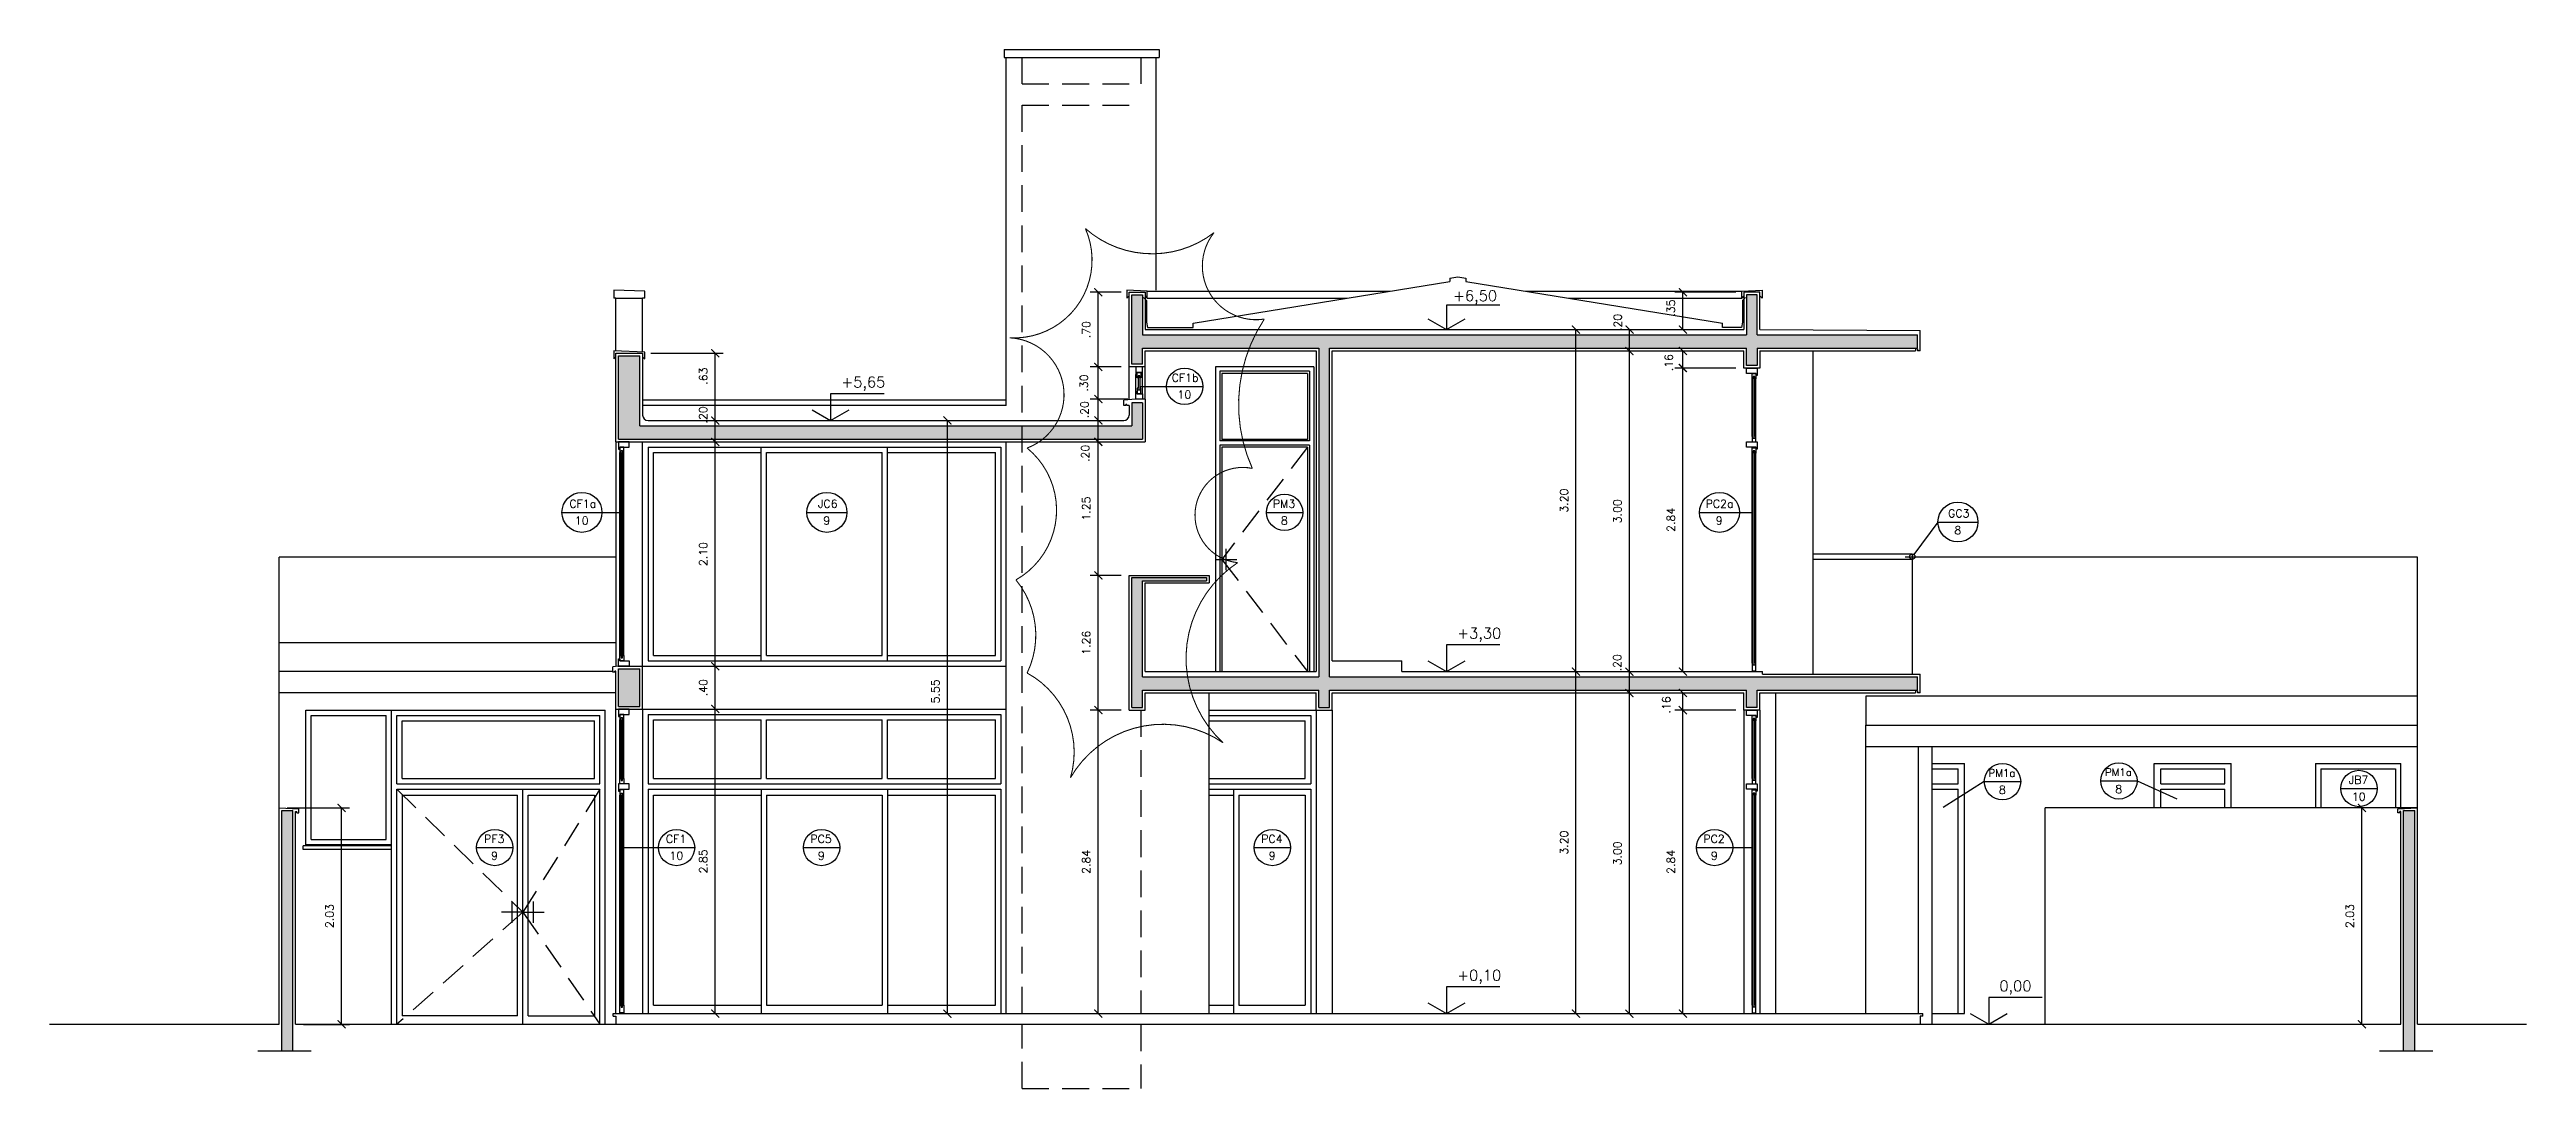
# Model space of a CAD drawing. Header units: millimetres. Extents: x 128 to 761, y 122 to 191.
# Drawn here: x 424.59 to 447.76, y 123.48 to 133.2 of the extents above; entities that cross this region are included whole.
import ezdxf

# ---------------------------------------------------------------- set-up
doc = ezdxf.new("R2010")
doc.units = ezdxf.units.MM
doc.linetypes.add('DASHDOT', pattern=[1, 0.5, -0.25, 0, -0.25])
doc.linetypes.add('HIDDEN', pattern=[0.375, 0.25, -0.125])
for name, color, linetype in [('ALV', 5, 'Continuous'), ('CAIX', 2, 'Continuous'), ('CAIXN', 7, 'Continuous'), ('COTAS', 1, 'Continuous'), ('LPROJ', 7, 'HIDDEN'), ('LVISTA', 1, 'Continuous'), ('LVISTA01', 8, 'Continuous'), ('LVISTA02', 1, 'Continuous'), ('LVISTA025', 3, 'Continuous'), ('NOTAS', 2, 'Continuous'), ('REVEST', 2, 'Continuous'), ('SOLID', 8, 'Continuous')]:
    doc.layers.add(name, color=color, linetype=linetype)
doc.styles.add('60-50', font='romans.shx', dxfattribs={"height": 0.075})
doc.styles.add('80-50', font='romans.shx', dxfattribs={"height": 0.1})
doc.dimstyles.new('50', dxfattribs={"dimtxt": 0.1, "dimasz": 2.5, "dimexe": 1.25, "dimexo": 0.625, "dimgap": 0.075, "dimtad": 1, "dimzin": 0, "dimdsep": 46, "dimtxsty": '60-50', "dimcen": 2.5, "dimclrt": 3, "dimadec": 0, "dimazin": 0, "dimtfac": 1, "dimtmove": 0, "dimatfit": 3, "dimfxl": 1, "dimarcsym": 0})

msp = doc.modelspace()

# ---------------------------------------------------------------- texts
at = {"layer": 'CAIXN', "color": 2, "ltscale": 0.5, "attachment_point": 5, "style": '60-50'}
for s, insert, char_height in [('CF1b', (435.2109, 130.1244), 0.075), ('10', (435.2045, 129.9668), 0.075), ('CF1a', (429.5768, 128.9459), 0.075), ('10', (429.5671, 128.7882), 0.075), ('JC6', (431.8685, 128.9459), 0.075), ('9', (431.8587, 128.7882), 0.075), ('PM3', (436.1365, 128.9459), 0.075), ('8', (436.1393, 128.7882), 0.075), ('PC2a', (440.2104, 128.9459), 0.075), ('9', (440.2071, 128.7882), 0.075), ('GC3', (442.4475, 128.8557), 0.075), ('8', (442.4377, 128.698), 0.075), ('PM1a', (442.8518, 126.4266), 0.07), ('8', (442.8546, 126.2689), 0.075), ('PM1a', (443.9408, 126.4336), 0.07), ('8', (443.9436, 126.2759), 0.075), ('JB7', (446.1862, 126.3625), 0.075), ('10', (446.189, 126.2048), 0.075), ('PF3', (428.7491, 125.8102), 0.075), ('CF1', (430.4492, 125.8102), 0.075), ('PC5', (431.8057, 125.8102), 0.075), ('PC4', (436.0227, 125.8102), 0.075), ('PC2', (440.1585, 125.8102), 0.075), ('9', (428.7519, 125.6526), 0.075), ('10', (430.452, 125.6526), 0.075), ('9', (431.8085, 125.6526), 0.075), ('9', (436.0255, 125.6526), 0.075), ('9', (440.1613, 125.6526), 0.075)]:
    msp.add_mtext(s, dxfattribs=dict(at, insert=insert, char_height=char_height))
at = {"layer": 'NOTAS', "color": 3, "style": '80-50'}
for s, p in [('+6,50', (437.7172, 130.842)), ('+5,65', (431.9954, 130.0343)), ('+3,30', (437.7563, 127.6843)), ('+0,10', (437.7563, 124.4843)), ('0,00', (442.8275, 124.3843))]:
    msp.add_text(s, height=0.1, dxfattribs=at).set_placement(p)

# ---------------------------------------------------------------- blocks, each defined once
blk = doc.blocks.new('_ARCHTICK')
at = {"color": 0, "linetype": 'ByBlock', "const_width": 0.15}
blk.add_lwpolyline([(-0.5, -0.5), (0.5, 0.5)], dxfattribs=at)
blk = doc.blocks.new('*D425')
at = {"layer": 'COTAS', "color": 0, "lineweight": -2}
blk.add_line((430.816, 124.175), (430.816, 127.025), dxfattribs=at)
at = {"layer": 'DEFPOINTS', "color": 0}
for p in [(430.816, 127.025), (430.816, 127.025), (430.816, 124.175)]:
    blk.add_point(p, dxfattribs=at)
at = {"layer": 'COTAS', "color": 0, "lineweight": -2, "xscale": 0.075, "yscale": 0.075, "zscale": 0.075}
for p, rotation in [((430.816, 127.025), 90), ((430.816, 124.175), 270)]:
    blk.add_blockref('_ARCHTICK', p, dxfattribs=dict(at, rotation=rotation))
at = {"layer": 'COTAS', "color": 3, "insert": (430.704, 125.6), "char_height": 0.075, "attachment_point": 5, "rotation": 90, "style": '60-50'}
blk.add_mtext('2.85', dxfattribs=at)
blk = doc.blocks.new('*D426')
at = {"layer": 'COTAS', "color": 0, "lineweight": -2}
blk.add_line((430.816, 127.025), (430.816, 127.425), dxfattribs=at)
at = {"layer": 'DEFPOINTS', "color": 0}
for p in [(430.816, 127.425), (430.816, 127.425), (430.816, 127.025)]:
    blk.add_point(p, dxfattribs=at)
at = {"layer": 'COTAS', "color": 0, "lineweight": -2, "xscale": 0.075, "yscale": 0.075, "zscale": 0.075}
for p, rotation in [((430.816, 127.425), 90), ((430.816, 127.025), 270)]:
    blk.add_blockref('_ARCHTICK', p, dxfattribs=dict(at, rotation=rotation))
at = {"layer": 'COTAS', "color": 3, "insert": (430.704, 127.225), "char_height": 0.075, "attachment_point": 5, "rotation": 90, "style": '60-50'}
blk.add_mtext('.40', dxfattribs=at)
blk = doc.blocks.new('*D427')
at = {"layer": 'COTAS', "color": 0, "lineweight": -2}
blk.add_line((430.816, 127.425), (430.816, 129.525), dxfattribs=at)
at = {"layer": 'DEFPOINTS', "color": 0}
for p in [(430.816, 129.525), (430.816, 129.525), (430.816, 127.425)]:
    blk.add_point(p, dxfattribs=at)
at = {"layer": 'COTAS', "color": 0, "lineweight": -2, "xscale": 0.075, "yscale": 0.075, "zscale": 0.075}
for p, rotation in [((430.816, 129.525), 90), ((430.816, 127.425), 270)]:
    blk.add_blockref('_ARCHTICK', p, dxfattribs=dict(at, rotation=rotation))
at = {"layer": 'COTAS', "color": 3, "insert": (430.704, 128.475), "char_height": 0.075, "attachment_point": 5, "rotation": 90, "style": '60-50'}
blk.add_mtext('2.10', dxfattribs=at)
blk = doc.blocks.new('*D428')
at = {"layer": 'COTAS', "color": 0, "lineweight": -2}
blk.add_line((430.816, 129.525), (430.816, 129.725), dxfattribs=at)
at = {"layer": 'DEFPOINTS', "color": 0}
for p in [(430.816, 129.725), (430.816, 129.725), (430.816, 129.525)]:
    blk.add_point(p, dxfattribs=at)
at = {"layer": 'COTAS', "color": 0, "lineweight": -2, "xscale": 0.075, "yscale": 0.075, "zscale": 0.075}
for p, rotation in [((430.816, 129.725), 90), ((430.816, 129.525), 270)]:
    blk.add_blockref('_ARCHTICK', p, dxfattribs=dict(at, rotation=rotation))
at = {"layer": 'COTAS', "color": 3, "insert": (430.702, 129.777), "char_height": 0.075, "attachment_point": 5, "rotation": 90, "style": '60-50'}
blk.add_mtext('.20', dxfattribs=at)
blk = doc.blocks.new('*D429')
at = {"layer": 'COTAS', "color": 0, "lineweight": -2}
for p, q in [((430.212, 130.355), (430.891, 130.355)), ((430.816, 129.725), (430.816, 130.355))]:
    blk.add_line(p, q, dxfattribs=at)
at = {"layer": 'DEFPOINTS', "color": 0}
for p in [(430.137, 130.355), (430.816, 130.355), (430.816, 129.725)]:
    blk.add_point(p, dxfattribs=at)
at = {"layer": 'COTAS', "color": 0, "lineweight": -2, "xscale": 0.075, "yscale": 0.075, "zscale": 0.075}
for p, rotation in [((430.816, 130.355), 90), ((430.816, 129.725), 270)]:
    blk.add_blockref('_ARCHTICK', p, dxfattribs=dict(at, rotation=rotation))
at = {"layer": 'COTAS', "color": 3, "insert": (430.704, 130.139), "char_height": 0.075, "attachment_point": 5, "rotation": 90, "style": '60-50'}
blk.add_mtext('.63', dxfattribs=at)
blk = doc.blocks.new('*D430')
at = {"layer": 'COTAS', "color": 0, "lineweight": -2}
for p, q in [((426.812, 126.1), (427.396, 126.1)), ((427.321, 124.075), (427.321, 126.1)), ((426.966, 124.075), (427.396, 124.075))]:
    blk.add_line(p, q, dxfattribs=at)
at = {"layer": 'DEFPOINTS', "color": 0}
for p in [(426.737, 126.1), (427.321, 126.1), (426.891, 124.075)]:
    blk.add_point(p, dxfattribs=at)
at = {"layer": 'COTAS', "color": 0, "lineweight": -2, "xscale": 0.075, "yscale": 0.075, "zscale": 0.075}
for p, rotation in [((427.321, 126.1), 90), ((427.321, 124.075), 270)]:
    blk.add_blockref('_ARCHTICK', p, dxfattribs=dict(at, rotation=rotation))
at = {"layer": 'COTAS', "color": 3, "insert": (427.209, 125.088), "char_height": 0.075, "attachment_point": 5, "rotation": 90, "style": '60-50'}
blk.add_mtext('2.03', dxfattribs=at)
blk = doc.blocks.new('*D431')
at = {"layer": 'COTAS', "color": 0, "lineweight": -2}
blk.add_line((432.988, 124.175), (432.988, 129.725), dxfattribs=at)
at = {"layer": 'DEFPOINTS', "color": 0}
for p in [(432.988, 129.725), (432.988, 129.725), (432.988, 124.175)]:
    blk.add_point(p, dxfattribs=at)
at = {"layer": 'COTAS', "color": 0, "lineweight": -2, "xscale": 0.075, "yscale": 0.075, "zscale": 0.075}
for p, rotation in [((432.988, 129.725), 90), ((432.988, 124.175), 270)]:
    blk.add_blockref('_ARCHTICK', p, dxfattribs=dict(at, rotation=rotation))
at = {"layer": 'COTAS', "color": 3, "insert": (432.875, 127.19), "char_height": 0.075, "attachment_point": 5, "rotation": 90, "style": '60-50'}
blk.add_mtext('5.55', dxfattribs=at)
blk = doc.blocks.new('*D432')
at = {"layer": 'COTAS', "color": 0, "lineweight": -2}
for p, q in [((434.612, 127.015), (434.324, 127.015)), ((434.399, 124.175), (434.399, 127.015))]:
    blk.add_line(p, q, dxfattribs=at)
at = {"layer": 'DEFPOINTS', "color": 0}
for p in [(434.399, 127.015), (434.687, 127.015), (434.399, 124.175)]:
    blk.add_point(p, dxfattribs=at)
at = {"layer": 'COTAS', "color": 0, "lineweight": -2, "xscale": 0.075, "yscale": 0.075, "zscale": 0.075}
for p, rotation in [((434.399, 127.015), 90), ((434.399, 124.175), 270)]:
    blk.add_blockref('_ARCHTICK', p, dxfattribs=dict(at, rotation=rotation))
at = {"layer": 'COTAS', "color": 3, "insert": (434.286, 125.595), "char_height": 0.075, "attachment_point": 5, "rotation": 90, "style": '60-50'}
blk.add_mtext('2.84', dxfattribs=at)
blk = doc.blocks.new('*D433')
at = {"layer": 'COTAS', "color": 0, "lineweight": -2}
for p, q in [((434.612, 128.275), (434.324, 128.275)), ((434.399, 127.015), (434.399, 128.275))]:
    blk.add_line(p, q, dxfattribs=at)
at = {"layer": 'DEFPOINTS', "color": 0}
for p in [(434.399, 128.275), (434.687, 128.275), (434.687, 127.015)]:
    blk.add_point(p, dxfattribs=at)
at = {"layer": 'COTAS', "color": 0, "lineweight": -2, "xscale": 0.075, "yscale": 0.075, "zscale": 0.075}
for p, rotation in [((434.399, 128.275), 90), ((434.399, 127.015), 270)]:
    blk.add_blockref('_ARCHTICK', p, dxfattribs=dict(at, rotation=rotation))
at = {"layer": 'COTAS', "color": 3, "insert": (434.286, 127.645), "char_height": 0.075, "attachment_point": 5, "rotation": 90, "style": '60-50'}
blk.add_mtext('1.26', dxfattribs=at)
blk = doc.blocks.new('*D434')
at = {"layer": 'COTAS', "color": 0, "lineweight": -2}
blk.add_line((434.399, 128.275), (434.399, 129.525), dxfattribs=at)
at = {"layer": 'DEFPOINTS', "color": 0}
for p in [(434.399, 129.525), (434.399, 129.525), (434.687, 128.275)]:
    blk.add_point(p, dxfattribs=at)
at = {"layer": 'COTAS', "color": 0, "lineweight": -2, "xscale": 0.075, "yscale": 0.075, "zscale": 0.075}
for p, rotation in [((434.399, 129.525), 90), ((434.399, 128.275), 270)]:
    blk.add_blockref('_ARCHTICK', p, dxfattribs=dict(at, rotation=rotation))
at = {"layer": 'COTAS', "color": 3, "insert": (434.286, 128.9), "char_height": 0.075, "attachment_point": 5, "rotation": 90, "style": '60-50'}
blk.add_mtext('1.25', dxfattribs=at)
blk = doc.blocks.new('*D435')
at = {"layer": 'COTAS', "color": 0, "lineweight": -2}
blk.add_line((434.399, 129.525), (434.399, 129.725), dxfattribs=at)
at = {"layer": 'DEFPOINTS', "color": 0}
for p in [(434.399, 129.725), (434.399, 129.725), (434.399, 129.525)]:
    blk.add_point(p, dxfattribs=at)
at = {"layer": 'COTAS', "color": 0, "lineweight": -2, "xscale": 0.075, "yscale": 0.075, "zscale": 0.075}
for p, rotation in [((434.399, 129.725), 90), ((434.399, 129.525), 270)]:
    blk.add_blockref('_ARCHTICK', p, dxfattribs=dict(at, rotation=rotation))
at = {"layer": 'COTAS', "color": 3, "insert": (434.277, 129.417), "char_height": 0.075, "attachment_point": 5, "rotation": 90, "style": '60-50'}
blk.add_mtext('.20', dxfattribs=at)
blk = doc.blocks.new('*D436')
at = {"layer": 'COTAS', "color": 0, "lineweight": -2}
for p, q in [((434.674, 129.925), (434.324, 129.925)), ((434.399, 129.725), (434.399, 129.925))]:
    blk.add_line(p, q, dxfattribs=at)
at = {"layer": 'DEFPOINTS', "color": 0}
for p in [(434.399, 129.925), (434.749, 129.925), (434.399, 129.725)]:
    blk.add_point(p, dxfattribs=at)
at = {"layer": 'COTAS', "color": 0, "lineweight": -2, "xscale": 0.075, "yscale": 0.075, "zscale": 0.075}
for p, rotation in [((434.399, 129.925), 90), ((434.399, 129.725), 270)]:
    blk.add_blockref('_ARCHTICK', p, dxfattribs=dict(at, rotation=rotation))
at = {"layer": 'COTAS', "color": 3, "insert": (434.271, 129.825), "char_height": 0.075, "attachment_point": 5, "rotation": 90, "style": '60-50'}
blk.add_mtext('.20', dxfattribs=at)
blk = doc.blocks.new('*D437')
at = {"layer": 'COTAS', "color": 0, "lineweight": -2}
for p, q in [((434.612, 130.225), (434.324, 130.225)), ((434.399, 129.925), (434.399, 130.225))]:
    blk.add_line(p, q, dxfattribs=at)
at = {"layer": 'DEFPOINTS', "color": 0}
for p in [(434.399, 130.225), (434.687, 130.225), (434.749, 129.925)]:
    blk.add_point(p, dxfattribs=at)
at = {"layer": 'COTAS', "color": 0, "lineweight": -2, "xscale": 0.075, "yscale": 0.075, "zscale": 0.075}
for p, rotation in [((434.399, 130.225), 90), ((434.399, 129.925), 270)]:
    blk.add_blockref('_ARCHTICK', p, dxfattribs=dict(at, rotation=rotation))
at = {"layer": 'COTAS', "color": 3, "insert": (434.265, 130.075), "char_height": 0.075, "attachment_point": 5, "rotation": 90, "style": '60-50'}
blk.add_mtext('.30', dxfattribs=at)
blk = doc.blocks.new('*D438')
at = {"layer": 'COTAS', "color": 0, "lineweight": -2}
for p, q in [((434.612, 130.925), (434.324, 130.925)), ((434.399, 130.225), (434.399, 130.925))]:
    blk.add_line(p, q, dxfattribs=at)
at = {"layer": 'DEFPOINTS', "color": 0}
for p in [(434.399, 130.925), (434.687, 130.925), (434.687, 130.225)]:
    blk.add_point(p, dxfattribs=at)
at = {"layer": 'COTAS', "color": 0, "lineweight": -2, "xscale": 0.075, "yscale": 0.075, "zscale": 0.075}
for p, rotation in [((434.399, 130.925), 90), ((434.399, 130.225), 270)]:
    blk.add_blockref('_ARCHTICK', p, dxfattribs=dict(at, rotation=rotation))
at = {"layer": 'COTAS', "color": 3, "insert": (434.286, 130.575), "char_height": 0.075, "attachment_point": 5, "rotation": 90, "style": '60-50'}
blk.add_mtext('.70', dxfattribs=at)
blk = doc.blocks.new('*D439')
at = {"layer": 'COTAS', "color": 0, "lineweight": -2}
for p, q in [((440.362, 127.015), (439.792, 127.015)), ((439.867, 124.175), (439.867, 127.015))]:
    blk.add_line(p, q, dxfattribs=at)
at = {"layer": 'DEFPOINTS', "color": 0}
for p in [(439.867, 127.015), (440.437, 127.015), (439.867, 124.175)]:
    blk.add_point(p, dxfattribs=at)
at = {"layer": 'COTAS', "color": 0, "lineweight": -2, "xscale": 0.075, "yscale": 0.075, "zscale": 0.075}
for p, rotation in [((439.867, 127.015), 90), ((439.867, 124.175), 270)]:
    blk.add_blockref('_ARCHTICK', p, dxfattribs=dict(at, rotation=rotation))
at = {"layer": 'COTAS', "color": 3, "insert": (439.755, 125.595), "char_height": 0.075, "attachment_point": 5, "rotation": 90, "style": '60-50'}
blk.add_mtext('2.84', dxfattribs=at)
blk = doc.blocks.new('*D440')
at = {"layer": 'COTAS', "color": 0, "lineweight": -2}
blk.add_line((439.867, 127.015), (439.867, 127.175), dxfattribs=at)
at = {"layer": 'DEFPOINTS', "color": 0}
for p in [(439.867, 127.175), (439.867, 127.175), (440.437, 127.015)]:
    blk.add_point(p, dxfattribs=at)
at = {"layer": 'COTAS', "color": 0, "lineweight": -2, "xscale": 0.075, "yscale": 0.075, "zscale": 0.075}
for p, rotation in [((439.867, 127.175), 90), ((439.867, 127.015), 270)]:
    blk.add_blockref('_ARCHTICK', p, dxfattribs=dict(at, rotation=rotation))
at = {"layer": 'COTAS', "color": 3, "insert": (439.712, 127.064), "char_height": 0.075, "attachment_point": 5, "rotation": 90, "style": '60-50'}
blk.add_mtext('.16', dxfattribs=at)
blk = doc.blocks.new('*D441')
at = {"layer": 'COTAS', "color": 0, "lineweight": -2}
for p, q in [((440.362, 130.215), (439.792, 130.215)), ((439.867, 127.375), (439.867, 130.215))]:
    blk.add_line(p, q, dxfattribs=at)
at = {"layer": 'DEFPOINTS', "color": 0}
for p in [(439.867, 130.215), (440.437, 130.215), (439.867, 127.375)]:
    blk.add_point(p, dxfattribs=at)
at = {"layer": 'COTAS', "color": 0, "lineweight": -2, "xscale": 0.075, "yscale": 0.075, "zscale": 0.075}
for p, rotation in [((439.867, 130.215), 90), ((439.867, 127.375), 270)]:
    blk.add_blockref('_ARCHTICK', p, dxfattribs=dict(at, rotation=rotation))
at = {"layer": 'COTAS', "color": 3, "insert": (439.755, 128.795), "char_height": 0.075, "attachment_point": 5, "rotation": 90, "style": '60-50'}
blk.add_mtext('2.84', dxfattribs=at)
blk = doc.blocks.new('*D442')
at = {"layer": 'COTAS', "color": 0, "lineweight": -2}
blk.add_line((439.867, 130.215), (439.867, 130.375), dxfattribs=at)
at = {"layer": 'DEFPOINTS', "color": 0}
for p in [(439.867, 130.375), (439.867, 130.375), (440.437, 130.215)]:
    blk.add_point(p, dxfattribs=at)
at = {"layer": 'COTAS', "color": 0, "lineweight": -2, "xscale": 0.075, "yscale": 0.075, "zscale": 0.075}
for p, rotation in [((439.867, 130.375), 90), ((439.867, 130.215), 270)]:
    blk.add_blockref('_ARCHTICK', p, dxfattribs=dict(at, rotation=rotation))
at = {"layer": 'COTAS', "color": 3, "insert": (439.735, 130.266), "char_height": 0.075, "attachment_point": 5, "rotation": 90, "style": '60-50'}
blk.add_mtext('.16', dxfattribs=at)
blk = doc.blocks.new('*D443')
at = {"layer": 'COTAS', "color": 0, "lineweight": -2}
for p, q in [((440.362, 130.925), (439.792, 130.925)), ((439.867, 130.575), (439.867, 130.925))]:
    blk.add_line(p, q, dxfattribs=at)
at = {"layer": 'DEFPOINTS', "color": 0}
for p in [(439.867, 130.925), (440.437, 130.925), (439.867, 130.575)]:
    blk.add_point(p, dxfattribs=at)
at = {"layer": 'COTAS', "color": 0, "lineweight": -2, "xscale": 0.075, "yscale": 0.075, "zscale": 0.075}
for p, rotation in [((439.867, 130.925), 90), ((439.867, 130.575), 270)]:
    blk.add_blockref('_ARCHTICK', p, dxfattribs=dict(at, rotation=rotation))
at = {"layer": 'COTAS', "color": 3, "insert": (439.755, 130.776), "char_height": 0.075, "attachment_point": 5, "rotation": 90, "style": '60-50'}
blk.add_mtext('.35', dxfattribs=at)
blk = doc.blocks.new('*D444')
at = {"layer": 'COTAS', "color": 0, "lineweight": -2}
blk.add_line((439.367, 124.175), (439.367, 127.175), dxfattribs=at)
at = {"layer": 'DEFPOINTS', "color": 0}
for p in [(439.367, 127.175), (439.367, 127.175), (439.367, 124.175)]:
    blk.add_point(p, dxfattribs=at)
at = {"layer": 'COTAS', "color": 0, "lineweight": -2, "xscale": 0.075, "yscale": 0.075, "zscale": 0.075}
for p, rotation in [((439.367, 127.175), 90), ((439.367, 124.175), 270)]:
    blk.add_blockref('_ARCHTICK', p, dxfattribs=dict(at, rotation=rotation))
at = {"layer": 'COTAS', "color": 3, "insert": (439.255, 125.675), "char_height": 0.075, "attachment_point": 5, "rotation": 90, "style": '60-50'}
blk.add_mtext('3.00', dxfattribs=at)
blk = doc.blocks.new('*D445')
at = {"layer": 'COTAS', "color": 0, "lineweight": -2}
blk.add_line((439.367, 127.175), (439.367, 127.375), dxfattribs=at)
at = {"layer": 'DEFPOINTS', "color": 0}
for p in [(439.367, 127.375), (439.367, 127.375), (439.367, 127.175)]:
    blk.add_point(p, dxfattribs=at)
at = {"layer": 'COTAS', "color": 0, "lineweight": -2, "xscale": 0.075, "yscale": 0.075, "zscale": 0.075}
for p, rotation in [((439.367, 127.375), 90), ((439.367, 127.175), 270)]:
    blk.add_blockref('_ARCHTICK', p, dxfattribs=dict(at, rotation=rotation))
at = {"layer": 'COTAS', "color": 3, "insert": (439.253, 127.458), "char_height": 0.075, "attachment_point": 5, "rotation": 90, "style": '60-50'}
blk.add_mtext('.20', dxfattribs=at)
blk = doc.blocks.new('*D446')
at = {"layer": 'COTAS', "color": 0, "lineweight": -2}
blk.add_line((439.367, 127.375), (439.367, 130.375), dxfattribs=at)
at = {"layer": 'DEFPOINTS', "color": 0}
for p in [(439.367, 130.375), (439.367, 130.375), (439.367, 127.375)]:
    blk.add_point(p, dxfattribs=at)
at = {"layer": 'COTAS', "color": 0, "lineweight": -2, "xscale": 0.075, "yscale": 0.075, "zscale": 0.075}
for p, rotation in [((439.367, 130.375), 90), ((439.367, 127.375), 270)]:
    blk.add_blockref('_ARCHTICK', p, dxfattribs=dict(at, rotation=rotation))
at = {"layer": 'COTAS', "color": 3, "insert": (439.255, 128.875), "char_height": 0.075, "attachment_point": 5, "rotation": 90, "style": '60-50'}
blk.add_mtext('3.00', dxfattribs=at)
blk = doc.blocks.new('*D447')
at = {"layer": 'COTAS', "color": 0, "lineweight": -2}
blk.add_line((439.367, 130.375), (439.367, 130.575), dxfattribs=at)
at = {"layer": 'DEFPOINTS', "color": 0}
for p in [(439.367, 130.575), (439.367, 130.575), (439.367, 130.375)]:
    blk.add_point(p, dxfattribs=at)
at = {"layer": 'COTAS', "color": 0, "lineweight": -2, "xscale": 0.075, "yscale": 0.075, "zscale": 0.075}
for p, rotation in [((439.367, 130.575), 90), ((439.367, 130.375), 270)]:
    blk.add_blockref('_ARCHTICK', p, dxfattribs=dict(at, rotation=rotation))
at = {"layer": 'COTAS', "color": 3, "insert": (439.257, 130.642), "char_height": 0.075, "attachment_point": 5, "rotation": 90, "style": '60-50'}
blk.add_mtext('.20', dxfattribs=at)
blk = doc.blocks.new('*D448')
at = {"layer": 'COTAS', "color": 0, "lineweight": -2}
blk.add_line((438.867, 124.175), (438.867, 127.375), dxfattribs=at)
at = {"layer": 'DEFPOINTS', "color": 0}
for p in [(438.867, 127.375), (438.867, 127.375), (438.867, 124.175)]:
    blk.add_point(p, dxfattribs=at)
at = {"layer": 'COTAS', "color": 0, "lineweight": -2, "xscale": 0.075, "yscale": 0.075, "zscale": 0.075}
for p, rotation in [((438.867, 127.375), 90), ((438.867, 124.175), 270)]:
    blk.add_blockref('_ARCHTICK', p, dxfattribs=dict(at, rotation=rotation))
at = {"layer": 'COTAS', "color": 3, "insert": (438.755, 125.775), "char_height": 0.075, "attachment_point": 5, "rotation": 90, "style": '60-50'}
blk.add_mtext('3.20', dxfattribs=at)
blk = doc.blocks.new('*D449')
at = {"layer": 'COTAS', "color": 0, "lineweight": -2}
blk.add_line((438.867, 127.375), (438.867, 130.575), dxfattribs=at)
at = {"layer": 'DEFPOINTS', "color": 0}
for p in [(438.867, 130.575), (438.867, 130.575), (438.867, 127.375)]:
    blk.add_point(p, dxfattribs=at)
at = {"layer": 'COTAS', "color": 0, "lineweight": -2, "xscale": 0.075, "yscale": 0.075, "zscale": 0.075}
for p, rotation in [((438.867, 130.575), 90), ((438.867, 127.375), 270)]:
    blk.add_blockref('_ARCHTICK', p, dxfattribs=dict(at, rotation=rotation))
at = {"layer": 'COTAS', "color": 3, "insert": (438.755, 128.975), "char_height": 0.075, "attachment_point": 5, "rotation": 90, "style": '60-50'}
blk.add_mtext('3.20', dxfattribs=at)
blk = doc.blocks.new('*D450')
at = {"layer": 'COTAS', "color": 0, "lineweight": -2}
for p, q in [((446.662, 126.1), (446.143, 126.1)), ((446.218, 124.075), (446.218, 126.1)), ((446.508, 124.075), (446.143, 124.075))]:
    blk.add_line(p, q, dxfattribs=at)
at = {"layer": 'DEFPOINTS', "color": 0}
for p in [(446.218, 126.1), (446.737, 126.1), (446.583, 124.075)]:
    blk.add_point(p, dxfattribs=at)
at = {"layer": 'COTAS', "color": 0, "lineweight": -2, "xscale": 0.075, "yscale": 0.075, "zscale": 0.075}
for p, rotation in [((446.218, 126.1), 90), ((446.218, 124.075), 270)]:
    blk.add_blockref('_ARCHTICK', p, dxfattribs=dict(at, rotation=rotation))
at = {"layer": 'COTAS', "color": 3, "insert": (446.106, 125.088), "char_height": 0.075, "attachment_point": 5, "rotation": 90, "style": '60-50'}
blk.add_mtext('2.03', dxfattribs=at)

# ---------------------------------------------------------------- dimensions: what is measured, and where the dimension line sits
at = {"layer": 'COTAS'}
for base, p1, p2, override, picture, middle in [((434.3986, 130.9252), (434.687, 130.2252), (434.687, 130.9252), {"dimasz": 0.075, "dimexe": 0.075, "dimexo": 0.075, "dimzin": 4, "dimblk1": 'ARCHTICK', "dimblk2": 'ARCHTICK', "dimsah": 1, "dimse1": 1, "dimtofl": 0, "dimtmove": 2}, '*D438', (434.2861, 130.5752)), ((438.8673, 130.5752), (438.8673, 127.3752), (438.8673, 130.5752), {"dimasz": 0.075, "dimexe": 0.075, "dimexo": 0.075, "dimzin": 4, "dimblk1": 'ARCHTICK', "dimblk2": 'ARCHTICK', "dimsah": 1, "dimse1": 1, "dimtofl": 0, "dimtmove": 2}, '*D449', (438.7548, 128.9752)), ((439.3673, 130.3752), (439.3673, 127.3752), (439.3673, 130.3752), {"dimasz": 0.075, "dimexe": 0.075, "dimexo": 0.075, "dimzin": 4, "dimblk1": 'ARCHTICK', "dimblk2": 'ARCHTICK', "dimsah": 1, "dimse1": 1, "dimtofl": 0, "dimtmove": 2}, '*D446', (439.2548, 128.8752)), ((439.8673, 130.2152), (439.8673, 127.3752), (440.437, 130.2152), {"dimasz": 0.075, "dimexe": 0.075, "dimexo": 0.075, "dimzin": 4, "dimblk1": 'ARCHTICK', "dimblk2": 'ARCHTICK', "dimsah": 1, "dimse1": 1, "dimtofl": 0, "dimtmove": 2}, '*D441', (439.7548, 128.7952)), ((430.8162, 129.5252), (430.8162, 127.4252), (430.8162, 129.5252), {"dimasz": 0.075, "dimexe": 0.075, "dimexo": 0.075, "dimzin": 4, "dimblk1": 'ARCHTICK', "dimblk2": 'ARCHTICK', "dimsah": 1, "dimse1": 1, "dimtofl": 0, "dimtmove": 2}, '*D427', (430.7037, 128.4752)), ((434.3986, 129.5252), (434.687, 128.2752), (434.3986, 129.5252), {"dimasz": 0.075, "dimexe": 0.075, "dimexo": 0.075, "dimzin": 4, "dimblk1": 'ARCHTICK', "dimblk2": 'ARCHTICK', "dimsah": 1, "dimse1": 1, "dimtofl": 0, "dimtmove": 2}, '*D434', (434.2861, 128.9002)), ((434.3986, 128.2752), (434.687, 127.0152), (434.687, 128.2752), {"dimasz": 0.075, "dimexe": 0.075, "dimexo": 0.075, "dimzin": 4, "dimblk1": 'ARCHTICK', "dimblk2": 'ARCHTICK', "dimsah": 1, "dimse1": 1, "dimtofl": 0, "dimtmove": 2}, '*D433', (434.2861, 127.6452)), ((430.8162, 127.4252), (430.8162, 127.0252), (430.8162, 127.4252), {"dimasz": 0.075, "dimexe": 0.075, "dimexo": 0.075, "dimzin": 4, "dimblk1": 'ARCHTICK', "dimblk2": 'ARCHTICK', "dimsah": 1, "dimse1": 1, "dimtofl": 0, "dimtmove": 2}, '*D426', (430.7037, 127.2252)), ((438.8673, 127.3752), (438.8673, 124.1752), (438.8673, 127.3752), {"dimasz": 0.075, "dimexe": 0.075, "dimexo": 0.075, "dimzin": 4, "dimblk1": 'ARCHTICK', "dimblk2": 'ARCHTICK', "dimsah": 1, "dimtofl": 0, "dimtmove": 2}, '*D448', (438.7548, 125.7752)), ((439.3673, 127.1752), (439.3673, 124.1752), (439.3673, 127.1752), {"dimasz": 0.075, "dimexe": 0.075, "dimexo": 0.075, "dimzin": 4, "dimblk1": 'ARCHTICK', "dimblk2": 'ARCHTICK', "dimsah": 1, "dimtofl": 0, "dimtmove": 2}, '*D444', (439.2548, 125.6752)), ((430.8162, 127.0252), (430.8162, 124.1752), (430.8162, 127.0252), {"dimasz": 0.075, "dimexe": 0.075, "dimexo": 0.075, "dimzin": 4, "dimblk1": 'ARCHTICK', "dimblk2": 'ARCHTICK', "dimsah": 1, "dimtofl": 0, "dimtmove": 2}, '*D425', (430.7037, 125.6002)), ((434.3986, 127.0152), (434.3986, 124.1752), (434.687, 127.0152), {"dimasz": 0.075, "dimexe": 0.075, "dimexo": 0.075, "dimzin": 4, "dimblk1": 'ARCHTICK', "dimblk2": 'ARCHTICK', "dimsah": 1, "dimtofl": 0, "dimtmove": 2}, '*D432', (434.2861, 125.5952)), ((439.8673, 127.0152), (439.8673, 124.1752), (440.437, 127.0152), {"dimasz": 0.075, "dimexe": 0.075, "dimexo": 0.075, "dimzin": 4, "dimblk1": 'ARCHTICK', "dimblk2": 'ARCHTICK', "dimsah": 1, "dimtofl": 0, "dimtmove": 2}, '*D439', (439.7548, 125.5952)), ((427.321419935, 126.1001620173), (426.8907700765, 124.0751620173), (426.737040373, 126.1001620173), {"dimasz": 0.075, "dimexe": 0.075, "dimexo": 0.075, "dimzin": 4, "dimblk1": 'ARCHTICK', "dimblk2": 'ARCHTICK', "dimsah": 1, "dimtofl": 0, "dimtmove": 2}, '*D430', (427.208919935, 125.0876620173)), ((446.2183170887, 126.1001620173), (446.5833106695, 124.0751620173), (446.737040373, 126.1001620173), {"dimasz": 0.075, "dimexe": 0.075, "dimexo": 0.075, "dimzin": 4, "dimblk1": 'ARCHTICK', "dimblk2": 'ARCHTICK', "dimsah": 1, "dimtofl": 0, "dimtmove": 2}, '*D450', (446.1058170887, 125.0876620173))]:
    dim = msp.add_linear_dim(base=base, p1=p1, p2=p2, angle=90, dimstyle='50', override=override, dxfattribs=at)
    dim.commit()
    dim.dimension.update_dxf_attribs({"geometry": picture, "text_midpoint": middle})
for base, p1, p2, override, picture, middle in [((439.8673, 130.9252), (439.8673, 130.5752), (440.437, 130.9252), {"dimasz": 0.075, "dimexe": 0.075, "dimexo": 0.075, "dimzin": 4, "dimblk1": 'ARCHTICK', "dimblk2": 'ARCHTICK', "dimsah": 1, "dimse1": 1, "dimtofl": 0, "dimtmove": 2}, '*D443', (439.7548, 130.7756)), ((439.3673, 130.5752), (439.3673, 130.3752), (439.3673, 130.5752), {"dimasz": 0.075, "dimexe": 0.075, "dimexo": 0.075, "dimzin": 4, "dimblk1": 'ARCHTICK', "dimblk2": 'ARCHTICK', "dimsah": 1, "dimse1": 1, "dimtofl": 0, "dimtmove": 2}, '*D447', (439.257, 130.6418)), ((430.8162, 130.3552), (430.8162, 129.7252), (430.137, 130.3552), {"dimasz": 0.075, "dimexe": 0.075, "dimexo": 0.075, "dimzin": 4, "dimblk1": 'ARCHTICK', "dimblk2": 'ARCHTICK', "dimsah": 1, "dimse1": 1, "dimtofl": 0, "dimtmove": 2}, '*D429', (430.7037, 130.1386)), ((434.3986, 130.2252), (434.7493, 129.9252), (434.687, 130.2252), {"dimasz": 0.075, "dimexe": 0.075, "dimexo": 0.075, "dimzin": 4, "dimblk1": 'ARCHTICK', "dimblk2": 'ARCHTICK', "dimsah": 1, "dimse1": 1, "dimtofl": 0, "dimtmove": 2}, '*D437', (434.2648, 130.0752)), ((439.8673, 130.3752), (440.437, 130.2152), (439.8673, 130.3752), {"dimasz": 0.075, "dimexe": 0.075, "dimexo": 0.075, "dimzin": 4, "dimblk1": 'ARCHTICK', "dimblk2": 'ARCHTICK', "dimsah": 1, "dimse1": 1, "dimtofl": 0, "dimtmove": 2}, '*D442', (439.7346, 130.2657)), ((430.8162, 129.7252), (430.8162, 129.5252), (430.8162, 129.7252), {"dimasz": 0.075, "dimexe": 0.075, "dimexo": 0.075, "dimzin": 4, "dimblk1": 'ARCHTICK', "dimblk2": 'ARCHTICK', "dimsah": 1, "dimse1": 1, "dimtofl": 0, "dimtmove": 2}, '*D428', (430.7016, 129.7773)), ((432.9876, 129.7252), (432.9876, 124.1752), (432.9876, 129.7252), {"dimasz": 0.075, "dimexe": 0.075, "dimexo": 0.075, "dimzin": 4, "dimblk1": 'ARCHTICK', "dimblk2": 'ARCHTICK', "dimsah": 1, "dimtofl": 0, "dimtmove": 2}, '*D431', (432.8751, 127.1898)), ((434.3986, 129.9252), (434.3986, 129.7252), (434.7493, 129.9252), {"dimasz": 0.075, "dimexe": 0.075, "dimexo": 0.075, "dimzin": 4, "dimblk1": 'ARCHTICK', "dimblk2": 'ARCHTICK', "dimsah": 1, "dimse1": 1, "dimtofl": 0, "dimtmove": 2}, '*D436', (434.2708, 129.8252)), ((434.3986, 129.7252), (434.3986, 129.5252), (434.3986, 129.7252), {"dimasz": 0.075, "dimexe": 0.075, "dimexo": 0.075, "dimzin": 4, "dimblk1": 'ARCHTICK', "dimblk2": 'ARCHTICK', "dimsah": 1, "dimse1": 1, "dimtofl": 0, "dimtmove": 2}, '*D435', (434.2767, 129.4166)), ((439.3673, 127.3752), (439.3673, 127.1752), (439.3673, 127.3752), {"dimasz": 0.075, "dimexe": 0.075, "dimexo": 0.075, "dimzin": 4, "dimblk1": 'ARCHTICK', "dimblk2": 'ARCHTICK', "dimsah": 1, "dimse1": 1, "dimtofl": 0, "dimtmove": 2}, '*D445', (439.253, 127.458)), ((439.8673, 127.1752), (440.437, 127.0152), (439.8673, 127.1752), {"dimasz": 0.075, "dimexe": 0.075, "dimexo": 0.075, "dimzin": 4, "dimblk1": 'ARCHTICK', "dimblk2": 'ARCHTICK', "dimsah": 1, "dimse1": 1, "dimtofl": 0, "dimtmove": 2}, '*D440', (439.7125, 127.0639))]:
    dim = msp.add_linear_dim(base=base, p1=p1, p2=p2, angle=90, dimstyle='50', override=override, dxfattribs=at)
    dim.commit()
    dim.dimension.update_dxf_attribs({"geometry": picture, "text_midpoint": middle, "dimtype": 160})

# ---------------------------------------------------------------- hatches: boundary and pattern name
at = {"layer": 'SOLID'}
h = msp.add_hatch(color=256, dxfattribs=at)
h.paths.add_polyline_path([(436.462, 130.4002), (436.462, 127.3252), (434.812, 127.3252), (434.812, 128.2252), (435.412, 128.2252), (435.412, 128.2552), (434.712, 128.2552), (434.712, 127.0402), (434.812, 127.0402), (434.812, 127.2002), (436.462, 127.2002), (436.462, 127.0402), (436.562, 127.0402), (436.562, 127.2002), (440.462, 127.2002), (440.462, 127.0402), (440.562, 127.0402), (440.562, 127.2002), (442.062, 127.2002), (442.062, 127.3252), (436.562, 127.3252), (436.562, 130.4002), (440.462, 130.4002), (440.462, 130.2402), (440.562, 130.2402), (440.562, 130.4002), (442.062, 130.4002), (442.062, 130.5252), (440.562, 130.5252), (440.562, 130.9002), (440.462, 130.9002), (440.462, 130.5252), (434.812, 130.5252), (434.812, 130.9002), (434.712, 130.9002), (434.712, 130.2502), (434.812, 130.2502), (434.812, 130.4002)])
h.paths.add_polyline_path([(430.112, 129.6752), (430.112, 130.3302), (429.912, 130.3302), (429.912, 129.5502), (434.812, 129.5502), (434.812, 129.8902), (434.712, 129.8902), (434.712, 129.6752)])
h.paths.add_polyline_path([(430.112, 127.4002), (429.912, 127.4002), (429.912, 127.0502), (430.112, 127.0502)])
h = msp.add_hatch(color=256, dxfattribs=at)
h.paths.add_polyline_path([(426.8658, 126.0752), (426.762, 126.0752), (426.762, 123.8252), (426.8658, 123.8252)])
h.paths.add_polyline_path([(446.712, 126.0752), (446.6083, 126.0752), (446.6083, 123.8252), (446.712, 123.8252)])

# ---------------------------------------------------------------- linework, layer by layer
at = {"layer": 'ALV'}
for p, q in [((434.712, 130.2502), (434.712, 130.9002)), ((434.712, 130.9002), (434.812, 130.9002)), ((434.812, 130.9002), (434.812, 130.5252)), ((440.462, 130.9002), (440.462, 130.5252)), ((440.562, 130.9002), (440.462, 130.9002)), ((440.562, 130.5252), (440.562, 130.9002)), ((434.812, 130.5252), (440.462, 130.5252)), ((440.562, 130.5252), (442.062, 130.5252)), ((442.062, 130.4002), (442.062, 130.5252)), ((429.912, 129.5502), (429.912, 130.3302)), ((429.912, 130.3302), (430.112, 130.3302)), ((430.112, 129.6752), (430.112, 130.3302)), ((434.812, 130.2502), (434.712, 130.2502)), ((434.812, 130.4002), (436.462, 130.4002)), ((434.812, 130.2502), (434.812, 130.4002)), ((436.462, 130.4002), (436.462, 127.3252)), ((436.562, 130.4002), (440.462, 130.4002)), ((436.562, 127.3252), (436.562, 130.4002)), ((440.462, 130.2402), (440.462, 130.4002)), ((440.562, 130.2402), (440.462, 130.2402)), ((440.562, 130.4002), (442.062, 130.4002)), ((440.562, 130.4002), (440.562, 130.2402)), ((434.812, 129.8902), (434.712, 129.8902)), ((434.712, 129.8902), (434.712, 129.6752)), ((434.812, 129.8902), (434.812, 129.5502)), ((429.912, 129.5502), (434.812, 129.5502)), ((430.112, 129.6752), (434.712, 129.6752)), ((434.712, 127.0402), (434.712, 128.2552)), ((434.712, 128.2552), (435.412, 128.2552)), ((434.812, 128.2252), (435.412, 128.2252)), ((434.812, 127.3252), (434.812, 128.2252)), ((435.412, 128.2552), (435.412, 128.2252)), ((429.912, 127.0502), (429.912, 127.4002)), ((429.912, 127.4002), (430.112, 127.4002)), ((430.112, 127.0502), (430.112, 127.4002)), ((434.812, 127.3252), (436.462, 127.3252)), ((434.812, 127.0402), (434.812, 127.2002)), ((434.812, 127.2002), (436.462, 127.2002)), ((436.462, 127.0402), (436.462, 127.2002)), ((436.562, 127.3252), (442.062, 127.3252)), ((436.562, 127.0402), (436.562, 127.2002)), ((436.562, 127.2002), (440.462, 127.2002)), ((440.462, 127.0402), (440.462, 127.2002)), ((440.562, 127.0402), (440.562, 127.2002)), ((440.562, 127.2002), (442.062, 127.2002)), ((442.062, 127.2002), (442.062, 127.3252)), ((429.912, 127.0502), (430.112, 127.0502)), ((434.712, 127.0402), (434.812, 127.0402)), ((436.462, 127.0402), (436.562, 127.0402)), ((440.562, 127.0402), (440.462, 127.0402)), ((426.762, 126.0752), (426.8658, 126.0752)), ((426.762, 123.8252), (426.762, 126.0752)), ((426.8658, 123.8252), (426.8658, 126.0752)), ((446.6083, 126.0752), (446.712, 126.0752)), ((446.6083, 123.8252), (446.6083, 126.0752)), ((446.712, 123.8252), (446.712, 126.0752))]:
    msp.add_line(p, q, dxfattribs=at)
at = {"layer": 'CAIX', "color": 1}
for p, q in [((434.7493, 129.9952), (434.7493, 130.1552)), ((434.812, 129.9752), (434.812, 130.1752)), ((440.5145, 129.5752), (440.5145, 130.1152)), ((440.5495, 129.5752), (440.5495, 130.1152)), ((429.9245, 127.5252), (429.9245, 129.4252)), ((429.9595, 127.5252), (429.9595, 129.4252)), ((440.5145, 127.4552), (440.5145, 129.4192)), ((440.5495, 127.4552), (440.5495, 129.4192)), ((429.9245, 126.3752), (429.9245, 126.9252)), ((429.9595, 126.3752), (429.9595, 126.9252)), ((440.5145, 126.3752), (440.5145, 126.9152)), ((440.5495, 126.3752), (440.5495, 126.9152)), ((429.9245, 124.2552), (429.9245, 126.2192)), ((429.9595, 124.2552), (429.9595, 126.2192)), ((440.5145, 124.2552), (440.5145, 126.2192)), ((440.5495, 124.2552), (440.5495, 126.2192))]:
    msp.add_line(p, q, dxfattribs=at)
at = {"layer": 'CAIX'}
for p, q in [((434.7718, 130.1224), (434.7718, 130.0279)), ((434.7868, 130.1224), (434.7868, 130.0279)), ((440.5245, 129.5752), (440.5245, 130.1152)), ((440.5395, 129.5752), (440.5395, 130.1152)), ((429.9345, 127.5252), (429.9345, 129.4252)), ((429.9495, 127.5252), (429.9495, 129.4252)), ((440.5245, 127.4552), (440.5245, 129.4192)), ((440.5395, 127.4552), (440.5395, 129.4192)), ((429.9345, 126.3752), (429.9345, 126.9252)), ((429.9495, 126.3752), (429.9495, 126.9252)), ((440.5245, 126.3752), (440.5245, 126.9152)), ((440.5395, 126.3752), (440.5395, 126.9152)), ((429.9345, 124.2552), (429.9345, 126.2192)), ((429.9495, 124.2552), (429.9495, 126.2192)), ((440.5245, 124.2552), (440.5245, 126.2192)), ((440.5395, 124.2552), (440.5395, 126.2192))]:
    msp.add_line(p, q, dxfattribs=at)
for points in [[(434.837, 130.8902), (434.857, 130.8702), (434.857, 130.9352), (434.667, 130.9452), (434.667, 130.8702), (434.687, 130.8902)], [(440.437, 130.8902), (440.417, 130.8702), (440.417, 130.9352), (440.607, 130.9452), (440.607, 130.8702), (440.587, 130.8902)], [(434.821, 130.8765), (434.851, 130.8465), (434.851, 130.6446), (434.8586, 130.5952)], [(440.4531, 130.8765), (440.4231, 130.8465), (440.4231, 130.6446), (440.4155, 130.5952)], [(430.137, 130.3202), (430.157, 130.3002), (430.157, 130.3652), (429.867, 130.3752), (429.867, 130.3002), (429.887, 130.3202)], [(434.7493, 129.9252), (434.7493, 129.9952), (434.7593, 129.9952), (434.7593, 129.9752), (434.812, 129.9752), (434.812, 129.9252)]]:
    msp.add_lwpolyline(points, dxfattribs=at)
for points in [[(434.7493, 130.2252), (434.7493, 130.1552), (434.7593, 130.1552), (434.7593, 130.1752), (434.812, 130.1752), (434.812, 130.2252)], [(440.562, 130.2152), (440.562, 130.1452), (440.552, 130.1452), (440.552, 130.1652), (440.462, 130.1652), (440.462, 130.2152)], [(434.7968, 130.1724), (434.7968, 130.1224), (434.7868, 130.1224), (434.7868, 130.1424), (434.7718, 130.1424), (434.7718, 130.1224), (434.7618, 130.1224), (434.7618, 130.1724)], [(434.7968, 129.9779), (434.7968, 130.0279), (434.7868, 130.0279), (434.7868, 130.0079), (434.7718, 130.0079), (434.7718, 130.0279), (434.7618, 130.0279), (434.7618, 129.9779)], [(440.5495, 130.1652), (440.5495, 130.1152), (440.5395, 130.1152), (440.5395, 130.1352), (440.5245, 130.1352), (440.5245, 130.1152), (440.5145, 130.1152), (440.5145, 130.1652)], [(429.912, 129.5252), (429.912, 129.4552), (429.922, 129.4552), (429.922, 129.4752), (430.012, 129.4752), (430.012, 129.5252)], [(440.562, 129.5252), (440.562, 129.4552), (440.552, 129.4552), (440.552, 129.4752), (440.462, 129.4752), (440.462, 129.5252)], [(440.5495, 129.5252), (440.5495, 129.5752), (440.5395, 129.5752), (440.5395, 129.5552), (440.5245, 129.5552), (440.5245, 129.5752), (440.5145, 129.5752), (440.5145, 129.5252)], [(429.9245, 129.4752), (429.9245, 129.4252), (429.9345, 129.4252), (429.9345, 129.4452), (429.9495, 129.4452), (429.9495, 129.4252), (429.9595, 129.4252), (429.9595, 129.4752)], [(440.5495, 129.4692), (440.5495, 129.4192), (440.5395, 129.4192), (440.5395, 129.4392), (440.5245, 129.4392), (440.5245, 129.4192), (440.5145, 129.4192), (440.5145, 129.4692)], [(429.912, 127.4252), (429.912, 127.4952), (429.922, 127.4952), (429.922, 127.4752), (430.012, 127.4752), (430.012, 127.4252)], [(429.9245, 127.4752), (429.9245, 127.5252), (429.9345, 127.5252), (429.9345, 127.5052), (429.9495, 127.5052), (429.9495, 127.5252), (429.9595, 127.5252), (429.9595, 127.4752)], [(440.5495, 127.3821), (440.5495, 127.4552), (440.5395, 127.4552), (440.5395, 127.4352), (440.5245, 127.4352), (440.5245, 127.4552), (440.5145, 127.4552), (440.5145, 127.3821)], [(429.912, 127.0252), (429.912, 126.9552), (429.922, 126.9552), (429.922, 126.9752), (430.012, 126.9752), (430.012, 127.0252)], [(429.9245, 126.9752), (429.9245, 126.9252), (429.9345, 126.9252), (429.9345, 126.9452), (429.9495, 126.9452), (429.9495, 126.9252), (429.9595, 126.9252), (429.9595, 126.9752)], [(440.562, 127.0152), (440.562, 126.9452), (440.552, 126.9452), (440.552, 126.9652), (440.462, 126.9652), (440.462, 127.0152)], [(440.5495, 126.9652), (440.5495, 126.9152), (440.5395, 126.9152), (440.5395, 126.9352), (440.5245, 126.9352), (440.5245, 126.9152), (440.5145, 126.9152), (440.5145, 126.9652)], [(429.912, 126.3252), (429.912, 126.2552), (429.922, 126.2552), (429.922, 126.2752), (430.012, 126.2752), (430.012, 126.3252)], [(429.9245, 126.3252), (429.9245, 126.3752), (429.9345, 126.3752), (429.9345, 126.3552), (429.9495, 126.3552), (429.9495, 126.3752), (429.9595, 126.3752), (429.9595, 126.3252)], [(429.9245, 126.2692), (429.9245, 126.2192), (429.9345, 126.2192), (429.9345, 126.2392), (429.9495, 126.2392), (429.9495, 126.2192), (429.9595, 126.2192), (429.9595, 126.2692)], [(440.562, 126.3252), (440.562, 126.2552), (440.552, 126.2552), (440.552, 126.2752), (440.462, 126.2752), (440.462, 126.3252)], [(440.5495, 126.3252), (440.5495, 126.3752), (440.5395, 126.3752), (440.5395, 126.3552), (440.5245, 126.3552), (440.5245, 126.3752), (440.5145, 126.3752), (440.5145, 126.3252)], [(440.5495, 126.2692), (440.5495, 126.2192), (440.5395, 126.2192), (440.5395, 126.2392), (440.5245, 126.2392), (440.5245, 126.2192), (440.5145, 126.2192), (440.5145, 126.2692)], [(429.9245, 124.1821), (429.9245, 124.2552), (429.9345, 124.2552), (429.9345, 124.2352), (429.9495, 124.2352), (429.9495, 124.2552), (429.9595, 124.2552), (429.9595, 124.1821)], [(440.5495, 124.1821), (440.5495, 124.2552), (440.5395, 124.2552), (440.5395, 124.2352), (440.5245, 124.2352), (440.5245, 124.2552), (440.5145, 124.2552), (440.5145, 124.1821)]]:
    msp.add_lwpolyline(points, close=True, dxfattribs=at)
at = {"layer": 'CAIX', "color": 2, "linetype": 'ByBlock'}
msp.add_circle((442.012, 128.4502), 0.025, dxfattribs=at)
at = {"layer": 'CAIXN', "color": 8, "ltscale": 0.5}
for p, q in [((434.7868, 130.0436), (435.3763, 130.0436)), ((429.3819, 128.865), (429.9345, 128.865)), ((431.6735, 128.865), (432.0475, 128.865)), ((435.9711, 128.865), (436.3111, 128.865)), ((440.022, 128.865), (440.5245, 128.865)), ((442.2525, 128.7748), (442.0269, 128.4703)), ((442.2525, 128.7748), (442.6265, 128.7748)), ((442.6864, 126.3458), (442.3021, 126.1023)), ((442.6864, 126.3458), (443.0264, 126.3458)), ((443.7754, 126.3527), (444.1154, 126.3527)), ((444.1154, 126.3527), (444.4859, 126.1859)), ((446.0208, 126.2816), (446.3608, 126.2816)), ((428.5837, 125.7294), (428.9237, 125.7294)), ((429.9495, 125.7294), (430.6238, 125.7294)), ((431.6403, 125.7294), (431.9803, 125.7294)), ((435.8573, 125.7294), (436.1973, 125.7294)), ((439.9931, 125.7294), (440.5245, 125.7294))]:
    msp.add_line(p, q, dxfattribs=at)
for centre, radius in [((435.2063, 130.0436), 0.17), ((429.5689, 128.865), 0.187), ((431.8605, 128.865), 0.187), ((440.209, 128.865), 0.187), ((436.1411, 128.865), 0.17), ((442.4395, 128.7748), 0.187), ((442.8564, 126.3458), 0.17), ((443.9454, 126.3527), 0.17), ((446.1908, 126.2816), 0.17), ((428.7537, 125.7294), 0.17), ((430.4538, 125.7294), 0.17), ((431.8103, 125.7294), 0.17), ((436.0273, 125.7294), 0.17), ((440.1631, 125.7294), 0.17)]:
    msp.add_circle(centre, radius, dxfattribs=at)
at = {"layer": 'LPROJ'}
for p, q in [((433.687, 132.8751), (433.687, 133.1202)), ((434.797, 133.1202), (434.797, 132.8751)), ((433.687, 132.8751), (434.797, 132.8751)), ((433.687, 132.6751), (434.797, 132.6751)), ((433.687, 124.1752), (433.687, 132.6751)), ((436.3545, 129.4752), (435.5545, 128.4252)), ((435.5545, 128.4252), (436.3545, 127.3752)), ((434.797, 127.0152), (434.797, 124.1752)), ((427.837, 126.2752), (429.017, 125.1252)), ((429.737, 126.2752), (429.017, 125.1252)), ((429.017, 125.1252), (427.837, 124.0752)), ((429.017, 125.1252), (429.737, 124.0752)), ((433.687, 123.4751), (433.687, 124.0752)), ((434.797, 124.0752), (434.797, 123.4751)), ((433.687, 123.4751), (434.797, 123.4751))]:
    msp.add_line(p, q, dxfattribs=at)
at = {"layer": 'LVISTA', "color": 2}
for p, q in [((434.8586, 130.5952), (435.287, 130.5952)), ((435.287, 130.5952), (435.287, 130.6359)), ((440.237, 130.5952), (440.237, 130.6359)), ((440.4155, 130.5952), (440.237, 130.5952))]:
    msp.add_line(p, q, dxfattribs=at)
at = {"layer": 'LVISTA01'}
for p, q in [((434.857, 130.9352), (437.1276, 130.9352)), ((438.3965, 130.9352), (440.417, 130.9352)), ((434.857, 130.8702), (436.7278, 130.8702)), ((438.7963, 130.8702), (440.417, 130.8702)), ((435.4945, 130.2252), (435.4945, 127.3752)), ((436.4145, 130.2252), (435.4945, 130.2252)), ((436.4145, 130.2252), (436.4145, 127.3752)), ((435.5345, 130.1852), (435.5345, 129.5352)), ((436.3745, 130.1852), (435.5345, 130.1852)), ((435.5545, 130.1652), (435.5545, 129.5452)), ((436.3545, 130.1652), (435.5545, 130.1652)), ((436.3545, 130.1652), (436.3545, 129.5452)), ((436.3745, 130.1852), (436.3745, 129.5352)), ((436.3745, 129.5352), (435.5345, 129.5352)), ((436.3545, 129.5452), (435.5545, 129.5452)), ((436.3745, 129.4952), (435.5345, 129.4952)), ((435.5345, 129.4952), (435.5345, 127.3752)), ((436.3545, 129.4752), (435.5545, 129.4752)), ((435.5545, 129.4752), (435.5545, 127.3752)), ((436.3545, 129.4752), (436.3545, 127.3752)), ((436.3745, 129.4952), (436.3745, 127.3752)), ((426.737, 126.1002), (426.737, 128.4452)), ((429.887, 128.4452), (426.737, 128.4452)), ((446.737, 128.4452), (442.0365, 128.4452)), ((446.737, 126.1002), (446.737, 128.4452)), ((429.887, 127.6452), (426.737, 127.6452)), ((429.857, 127.3752), (426.737, 127.3752)), ((429.887, 127.1752), (426.737, 127.1752)), ((426.987, 125.7552), (426.987, 127.0152)), ((426.987, 127.0152), (427.787, 127.0152)), ((427.037, 126.9652), (427.737, 126.9652)), ((427.037, 125.8052), (427.037, 126.9652)), ((427.737, 125.8052), (427.737, 126.9652)), ((427.787, 125.7552), (427.787, 127.0152)), ((427.787, 124.0752), (427.787, 127.0152)), ((427.787, 127.0152), (429.787, 127.0152)), ((427.837, 126.9652), (429.737, 126.9652)), ((427.837, 126.3252), (427.837, 126.9652)), ((429.737, 126.3252), (429.737, 126.9652)), ((429.787, 124.0752), (429.787, 127.0152)), ((440.737, 124.1752), (440.737, 127.1752)), ((446.737, 127.1452), (441.5776, 127.1452)), ((441.5776, 127.1452), (441.5776, 126.8752)), ((427.887, 126.3752), (427.887, 126.9152)), ((427.887, 126.9152), (429.687, 126.9152)), ((429.687, 126.3752), (429.687, 126.9152)), ((441.5776, 126.8752), (446.737, 126.8752)), ((441.5776, 126.6752), (441.5776, 126.8752)), ((441.5776, 126.6752), (446.737, 126.6752)), ((441.5776, 124.1752), (441.5776, 126.6752)), ((442.0711, 124.1752), (442.0711, 126.6752)), ((442.199, 124.0752), (442.199, 126.6752)), ((442.199, 126.5152), (442.5009, 126.5152)), ((442.5009, 124.1752), (442.5009, 126.5152)), ((444.2764, 126.1002), (444.2764, 126.5152)), ((444.2764, 126.5152), (444.9964, 126.5152)), ((444.9964, 126.1002), (444.9964, 126.5152)), ((445.7833, 126.5152), (445.7833, 126.1002)), ((445.7833, 126.5152), (446.5833, 126.5152)), ((446.5833, 126.1002), (446.5833, 126.5152)), ((427.837, 126.3252), (429.737, 126.3252)), ((427.837, 124.0752), (427.837, 126.2752)), ((427.837, 126.2752), (429.737, 126.2752)), ((427.887, 126.3752), (429.687, 126.3752)), ((429.017, 124.0752), (429.017, 126.2752)), ((429.737, 124.0752), (429.737, 126.2752)), ((442.199, 126.4652), (442.4409, 126.4652)), ((442.199, 126.3252), (442.4409, 126.3252)), ((442.199, 126.2752), (442.4409, 126.2752)), ((442.4409, 126.3252), (442.4409, 126.4652)), ((442.4409, 124.1752), (442.4409, 126.2752)), ((444.3364, 126.4652), (444.9364, 126.4652)), ((444.3364, 126.3252), (444.3364, 126.4652)), ((444.3364, 126.3252), (444.9364, 126.3252)), ((444.3364, 126.1002), (444.3364, 126.2752)), ((444.3364, 126.2752), (444.9364, 126.2752)), ((444.9364, 126.3252), (444.9364, 126.4652)), ((444.9364, 126.1002), (444.9364, 126.2752)), ((445.8333, 126.4652), (445.8333, 126.1002)), ((445.8333, 126.4652), (446.5333, 126.4652)), ((446.5333, 126.4652), (446.5333, 126.1002)), ((427.887, 126.2192), (428.9657, 126.2192)), ((427.887, 126.2192), (427.887, 124.1552)), ((428.9657, 124.1552), (428.9657, 126.2192)), ((429.067, 124.1552), (429.067, 126.2192)), ((429.067, 126.2192), (429.687, 126.2192)), ((429.687, 126.2192), (429.687, 124.1552)), ((427.037, 125.8052), (427.737, 125.8052)), ((427.787, 125.7452), (426.962, 125.7452)), ((426.962, 125.7102), (426.962, 125.7452)), ((427.787, 125.7102), (426.962, 125.7102)), ((427.787, 125.7552), (426.987, 125.7552)), ((428.9657, 124.1552), (427.887, 124.1552)), ((429.067, 124.1552), (429.687, 124.1552)), ((442.199, 124.1752), (442.5009, 124.1752))]:
    msp.add_line(p, q, dxfattribs=at)
at = {"layer": 'LVISTA02'}
for p, q in [((433.517, 133.1952), (434.967, 133.1952)), ((433.517, 133.1952), (433.517, 133.1202)), ((433.517, 133.1202), (434.967, 133.1202)), ((433.537, 129.8652), (433.537, 133.1202)), ((434.937, 133.1202), (434.937, 130.9441)), ((434.967, 133.1952), (434.967, 133.1202)), ((429.887, 130.8702), (430.137, 130.8702)), ((434.687, 129.9196), (434.687, 130.2252)), ((434.837, 129.9252), (434.837, 130.2252)), ((441.087, 127.3502), (441.087, 130.3752)), ((433.537, 129.9152), (430.137, 129.9152)), ((433.537, 129.8652), (430.137, 129.8652)), ((429.887, 129.5252), (429.887, 127.4252)), ((430.137, 127.4252), (430.137, 129.5252)), ((433.537, 124.1752), (433.537, 129.5252)), ((430.187, 129.4752), (433.487, 129.4752)), ((430.187, 129.4752), (430.187, 127.4752)), ((430.237, 129.4252), (431.2454, 129.4252)), ((430.237, 127.5252), (430.237, 129.4252)), ((431.2454, 127.4752), (431.2454, 129.4752)), ((431.2954, 127.5252), (431.2954, 129.4252)), ((431.2954, 129.4252), (432.3787, 129.4252)), ((432.3787, 127.5252), (432.3787, 129.4252)), ((432.4287, 127.4752), (432.4287, 129.4752)), ((432.4287, 129.4252), (433.437, 129.4252)), ((433.437, 127.5252), (433.437, 129.4252)), ((433.487, 129.4752), (433.487, 127.4752)), ((442.012, 128.4752), (441.087, 128.4752)), ((442.012, 128.4252), (441.087, 128.4252)), ((442.012, 128.4752), (442.012, 127.3502)), ((430.137, 127.4252), (433.537, 127.4252)), ((430.187, 127.4752), (433.487, 127.4752)), ((430.237, 127.5252), (431.2454, 127.5252)), ((431.2954, 127.5252), (432.3787, 127.5252)), ((432.4287, 127.5252), (433.437, 127.5252)), ((429.887, 124.1752), (429.887, 127.0252)), ((430.137, 127.0252), (430.137, 124.1752)), ((430.137, 127.0252), (433.537, 127.0252)), ((430.187, 126.9752), (430.187, 126.3252)), ((430.187, 126.9752), (433.487, 126.9752)), ((433.487, 126.9752), (433.487, 126.3252)), ((435.437, 127.0152), (436.437, 127.0152)), ((435.437, 126.9652), (436.387, 126.9652)), ((436.387, 126.9652), (436.387, 126.3252)), ((430.237, 126.3752), (430.237, 126.9252)), ((430.237, 126.9252), (431.2454, 126.9252)), ((431.2454, 126.3752), (431.2454, 126.9252)), ((431.2954, 126.3752), (431.2954, 126.9252)), ((431.2954, 126.9252), (432.3787, 126.9252)), ((432.3787, 126.3752), (432.3787, 126.9252)), ((432.4287, 126.3752), (432.4287, 126.9252)), ((432.4287, 126.9252), (433.437, 126.9252)), ((433.437, 126.3752), (433.437, 126.9252)), ((435.437, 126.9152), (436.3345, 126.9152)), ((436.3345, 126.3752), (436.3345, 126.9152)), ((430.187, 126.3252), (433.487, 126.3252)), ((430.187, 126.2752), (433.487, 126.2752)), ((430.187, 126.2752), (430.187, 124.1752)), ((430.237, 126.3752), (431.2454, 126.3752)), ((431.2454, 126.2752), (431.2454, 124.1827)), ((431.2954, 126.3752), (432.3787, 126.3752)), ((432.4287, 126.3752), (433.437, 126.3752)), ((432.4287, 126.2752), (432.4287, 124.1827)), ((433.487, 126.2752), (433.487, 124.1752)), ((435.437, 126.3752), (436.3345, 126.3752)), ((435.437, 126.3252), (436.387, 126.3252)), ((435.437, 126.2752), (436.387, 126.2752)), ((435.662, 126.2752), (435.662, 124.1752)), ((436.387, 126.2752), (436.387, 124.1752)), ((430.237, 126.2192), (431.2454, 126.2192)), ((430.237, 124.2552), (430.237, 126.2192)), ((431.2954, 126.2192), (431.2954, 124.2552)), ((431.2954, 126.2192), (432.3787, 126.2192)), ((432.3787, 126.2192), (432.3787, 124.2552)), ((432.4287, 126.2192), (433.437, 126.2192)), ((433.437, 124.2552), (433.437, 126.2192)), ((435.437, 126.2192), (435.662, 126.2192)), ((435.712, 126.2192), (435.712, 124.2552)), ((435.712, 126.2192), (436.3345, 126.2192)), ((436.3345, 126.2192), (436.3345, 124.2552)), ((443.2542, 124.0752), (443.2542, 126.1002)), ((446.737, 126.1002), (443.2542, 126.1002)), ((430.237, 124.2552), (431.2454, 124.2552)), ((431.2954, 124.2552), (432.3787, 124.2552)), ((432.4287, 124.2552), (433.437, 124.2552)), ((435.437, 124.2552), (435.662, 124.2552)), ((435.712, 124.2552), (436.3345, 124.2552)), ((429.887, 124.0752), (442.087, 124.0752))]:
    msp.add_line(p, q, dxfattribs=at)
at = {"layer": 'LVISTA02', "color": 2}
for p, q in [((435.287, 130.6359), (437.687, 131.0261)), ((437.687, 131.0565), (437.762, 131.0687)), ((437.687, 131.0565), (437.687, 131.0261)), ((437.762, 131.0687), (437.837, 131.0565)), ((437.837, 131.0565), (437.837, 131.0261)), ((437.837, 131.0261), (440.237, 130.6359))]:
    msp.add_line(p, q, dxfattribs=at)
at = {"layer": 'LVISTA025', "color": 2}
for p, q in [((435.437, 124.1752), (435.437, 127.1752)), ((436.437, 127.0152), (436.437, 124.1752)), ((436.587, 127.0152), (436.587, 124.1752)), ((440.437, 127.0152), (440.437, 124.1752)), ((440.587, 127.0152), (440.587, 124.1752))]:
    msp.add_line(p, q, dxfattribs=at)
at = {"layer": 'NOTAS'}
for p, q in [((435.4945, 128.4252), (435.6945, 128.4252)), ((435.5945, 128.3252), (435.5945, 128.5252)), ((429.017, 125.1252), (428.817, 125.1252)), ((428.917, 125.0252), (428.917, 125.2252)), ((429.017, 125.1252), (429.217, 125.1252)), ((429.117, 125.0252), (429.117, 125.2252)), ((427.0368, 123.8252), (426.5361, 123.8252)), ((446.8831, 123.8252), (446.3824, 123.8252))]:
    msp.add_line(p, q, dxfattribs=at)
at = {"layer": 'NOTAS', "color": 8, "linetype": 'DASHDOT'}
msp.add_line((441.9463, 128.4502), (442.0777, 128.4502), dxfattribs=at)
at = {"layer": 'NOTAS', "color": 211, "const_width": 0.01}
msp.add_lwpolyline([(434.1386, 126.3822, 0.3537881), (433.7332, 127.362, 0.2931269), (433.6284, 128.2332, 0.527158), (433.7332, 129.4666, 0.8143564), (433.5708, 130.4981, 0.5611338), (434.278, 131.5205, 0.3606522), (435.4815, 131.4824, 0.6834456), (435.9518, 130.6733, 0.2577091), (435.8398, 129.2763, 1.0482487), (435.7021, 128.3943, 0.4874144), (435.5653, 126.7101, 0.4360305), (434.1386, 126.3822)], format="xyb", dxfattribs=at)
at = {"layer": 'NOTAS', "color": 3}
for points in [[(437.4828, 130.6752), (437.656, 130.5752), (437.8292, 130.6752)], [(431.7219, 129.8252), (431.8951, 129.7252), (432.0683, 129.8252)], [(437.4828, 127.4752), (437.656, 127.3752), (437.8292, 127.4752)], [(437.4828, 124.2752), (437.656, 124.1752), (437.8292, 124.2752)], [(442.5541, 124.1752), (442.7273, 124.0752), (442.9005, 124.1752)]]:
    msp.add_lwpolyline(points, dxfattribs=at)
at = {"layer": 'NOTAS'}
for points in [[(438.156, 130.8024), (437.656, 130.8024), (437.656, 130.5752)], [(432.3951, 129.9752), (431.8951, 129.9752), (431.8951, 129.7252)], [(438.156, 127.6252), (437.656, 127.6252), (437.656, 127.3752)], [(438.156, 124.4252), (437.656, 124.4252), (437.656, 124.1752)], [(443.2273, 124.3252), (442.7273, 124.3252), (442.7273, 124.0752)]]:
    msp.add_lwpolyline(points, dxfattribs=at)
at = {"layer": 'REVEST'}
for p, q in [((429.867, 130.9452), (429.867, 130.8702)), ((430.157, 130.9352), (429.867, 130.9452)), ((430.157, 130.8702), (430.157, 130.9352)), ((434.687, 130.2252), (434.687, 130.9252)), ((434.687, 130.9252), (434.837, 130.9252)), ((434.837, 130.9252), (434.837, 130.5752)), ((440.437, 130.9252), (440.437, 130.5752)), ((440.587, 130.9252), (440.437, 130.9252)), ((440.587, 130.5752), (440.587, 130.9252)), ((429.887, 130.8702), (429.867, 130.8702)), ((429.887, 130.3752), (429.887, 130.8702)), ((430.137, 130.3659), (430.137, 130.8702)), ((430.157, 130.8702), (430.137, 130.8702)), ((434.837, 130.5752), (440.437, 130.5752)), ((440.587, 130.5752), (442.087, 130.5652)), ((442.087, 130.3752), (442.087, 130.5652)), ((429.887, 129.5252), (429.887, 130.3552)), ((429.887, 130.3552), (430.137, 130.3552)), ((430.137, 130.3552), (430.137, 129.7752)), ((434.837, 130.2252), (434.687, 130.2252)), ((434.837, 130.3752), (436.437, 130.3752)), ((434.837, 130.2252), (434.837, 130.3752)), ((436.437, 130.3752), (436.437, 127.3752)), ((436.587, 127.4752), (436.587, 130.3752)), ((436.587, 130.3752), (440.437, 130.3752)), ((440.437, 130.2152), (440.437, 130.3752)), ((440.587, 130.2152), (440.437, 130.2152)), ((440.587, 130.3752), (442.042, 130.3752)), ((440.587, 130.3752), (440.587, 130.2152)), ((442.042, 130.3952), (442.042, 130.3752)), ((442.062, 130.3952), (442.042, 130.3952)), ((442.062, 130.3952), (442.062, 130.3752)), ((442.087, 130.3752), (442.062, 130.3752)), ((434.7493, 129.9252), (434.637, 129.9152)), ((434.637, 129.8652), (434.637, 129.9152)), ((434.657, 129.8652), (434.637, 129.8652)), ((434.657, 129.8652), (434.657, 129.8752)), ((434.667, 129.8752), (434.657, 129.8752)), ((434.667, 129.8652), (434.667, 129.8752)), ((434.687, 129.8652), (434.667, 129.8652)), ((434.687, 129.8652), (434.687, 129.7752)), ((434.837, 129.9252), (434.7493, 129.9252)), ((434.837, 129.9252), (434.837, 129.5252)), ((429.887, 129.5252), (434.837, 129.5252)), ((430.187, 129.7252), (434.637, 129.7252)), ((434.687, 127.0152), (434.687, 128.2752)), ((434.687, 128.2752), (435.437, 128.2752)), ((434.837, 128.2052), (435.437, 128.2052)), ((434.837, 127.3752), (434.837, 128.2052)), ((435.437, 128.2752), (435.437, 128.2052)), ((429.907, 127.4252), (429.857, 127.4207)), ((429.907, 127.4252), (430.137, 127.4252)), ((430.137, 127.0252), (430.137, 127.4252)), ((436.587, 127.4752), (437.237, 127.4752)), ((437.237, 127.3752), (437.237, 127.4752)), ((429.857, 127.3707), (429.857, 127.4207)), ((429.877, 127.3707), (429.857, 127.3707)), ((429.877, 127.3707), (429.877, 127.3807)), ((429.887, 127.3807), (429.877, 127.3807)), ((429.887, 127.0252), (429.887, 127.3807)), ((429.887, 127.3707), (429.887, 127.3807)), ((434.837, 127.3752), (436.437, 127.3752)), ((437.237, 127.3752), (440.612, 127.3752)), ((440.612, 127.3502), (440.612, 127.3752)), ((440.612, 127.3502), (442.087, 127.3502)), ((442.042, 127.1952), (442.042, 127.1752)), ((442.062, 127.1952), (442.042, 127.1952)), ((442.062, 127.1952), (442.062, 127.1752)), ((442.087, 127.1752), (442.087, 127.3502)), ((429.887, 127.0252), (430.137, 127.0252)), ((434.687, 127.0152), (434.837, 127.0152)), ((434.837, 127.0152), (434.837, 127.1752)), ((434.837, 127.1752), (436.437, 127.1752)), ((436.437, 127.0152), (436.437, 127.1752)), ((436.437, 127.0152), (436.587, 127.0152)), ((436.587, 127.1752), (440.437, 127.1752)), ((436.587, 127.0152), (436.587, 127.1752)), ((440.437, 127.0152), (440.437, 127.1752)), ((440.587, 127.0152), (440.437, 127.0152)), ((440.587, 127.0152), (440.587, 127.1752)), ((440.587, 127.1752), (442.042, 127.1752)), ((442.087, 127.1752), (442.062, 127.1752)), ((426.737, 124.0752), (426.737, 126.1002)), ((426.737, 126.1002), (426.9208, 126.0902)), ((426.8908, 124.0752), (426.8908, 126.0652)), ((426.8908, 126.0652), (426.9008, 126.0652)), ((426.9008, 126.0552), (426.9008, 126.0652)), ((426.9008, 126.0552), (426.9208, 126.0552)), ((426.9208, 126.0552), (426.9208, 126.0902)), ((446.5533, 126.0902), (446.737, 126.1002)), ((446.5533, 126.0552), (446.5533, 126.0902)), ((446.5733, 126.0552), (446.5533, 126.0552)), ((446.5733, 126.0552), (446.5733, 126.0652)), ((446.5833, 126.0652), (446.5733, 126.0652)), ((446.5833, 124.0752), (446.5833, 126.0652)), ((446.737, 124.0752), (446.737, 126.1002)), ((424.5892, 124.0752), (426.737, 124.0752)), ((426.8908, 124.0752), (429.887, 124.0752)), ((429.862, 124.1752), (442.112, 124.1752)), ((429.862, 124.1502), (429.862, 124.1752)), ((429.862, 124.1502), (429.887, 124.1502)), ((429.887, 124.1502), (429.887, 124.0752)), ((442.087, 124.1502), (442.087, 124.0752)), ((442.112, 124.1502), (442.087, 124.1502)), ((442.087, 124.0752), (446.5833, 124.0752)), ((442.112, 124.1502), (442.112, 124.1752)), ((446.737, 124.0752), (447.7574, 124.0752))]:
    msp.add_line(p, q, dxfattribs=at)
for centre, start, end in [((430.187, 129.7752), 180, 270), ((434.637, 129.7752), 270, 0)]:
    msp.add_arc(centre, 0.05, start, end, dxfattribs=at)

msp.set_redraw_order([(e.dxf.handle, doc.entitydb.next_handle()) for e in msp.query("TEXT MTEXT ATTDEF DIMENSION ARC_DIMENSION")])  # texts and dimensions are drawn at this point

doc.saveas('drawing.dxf')
